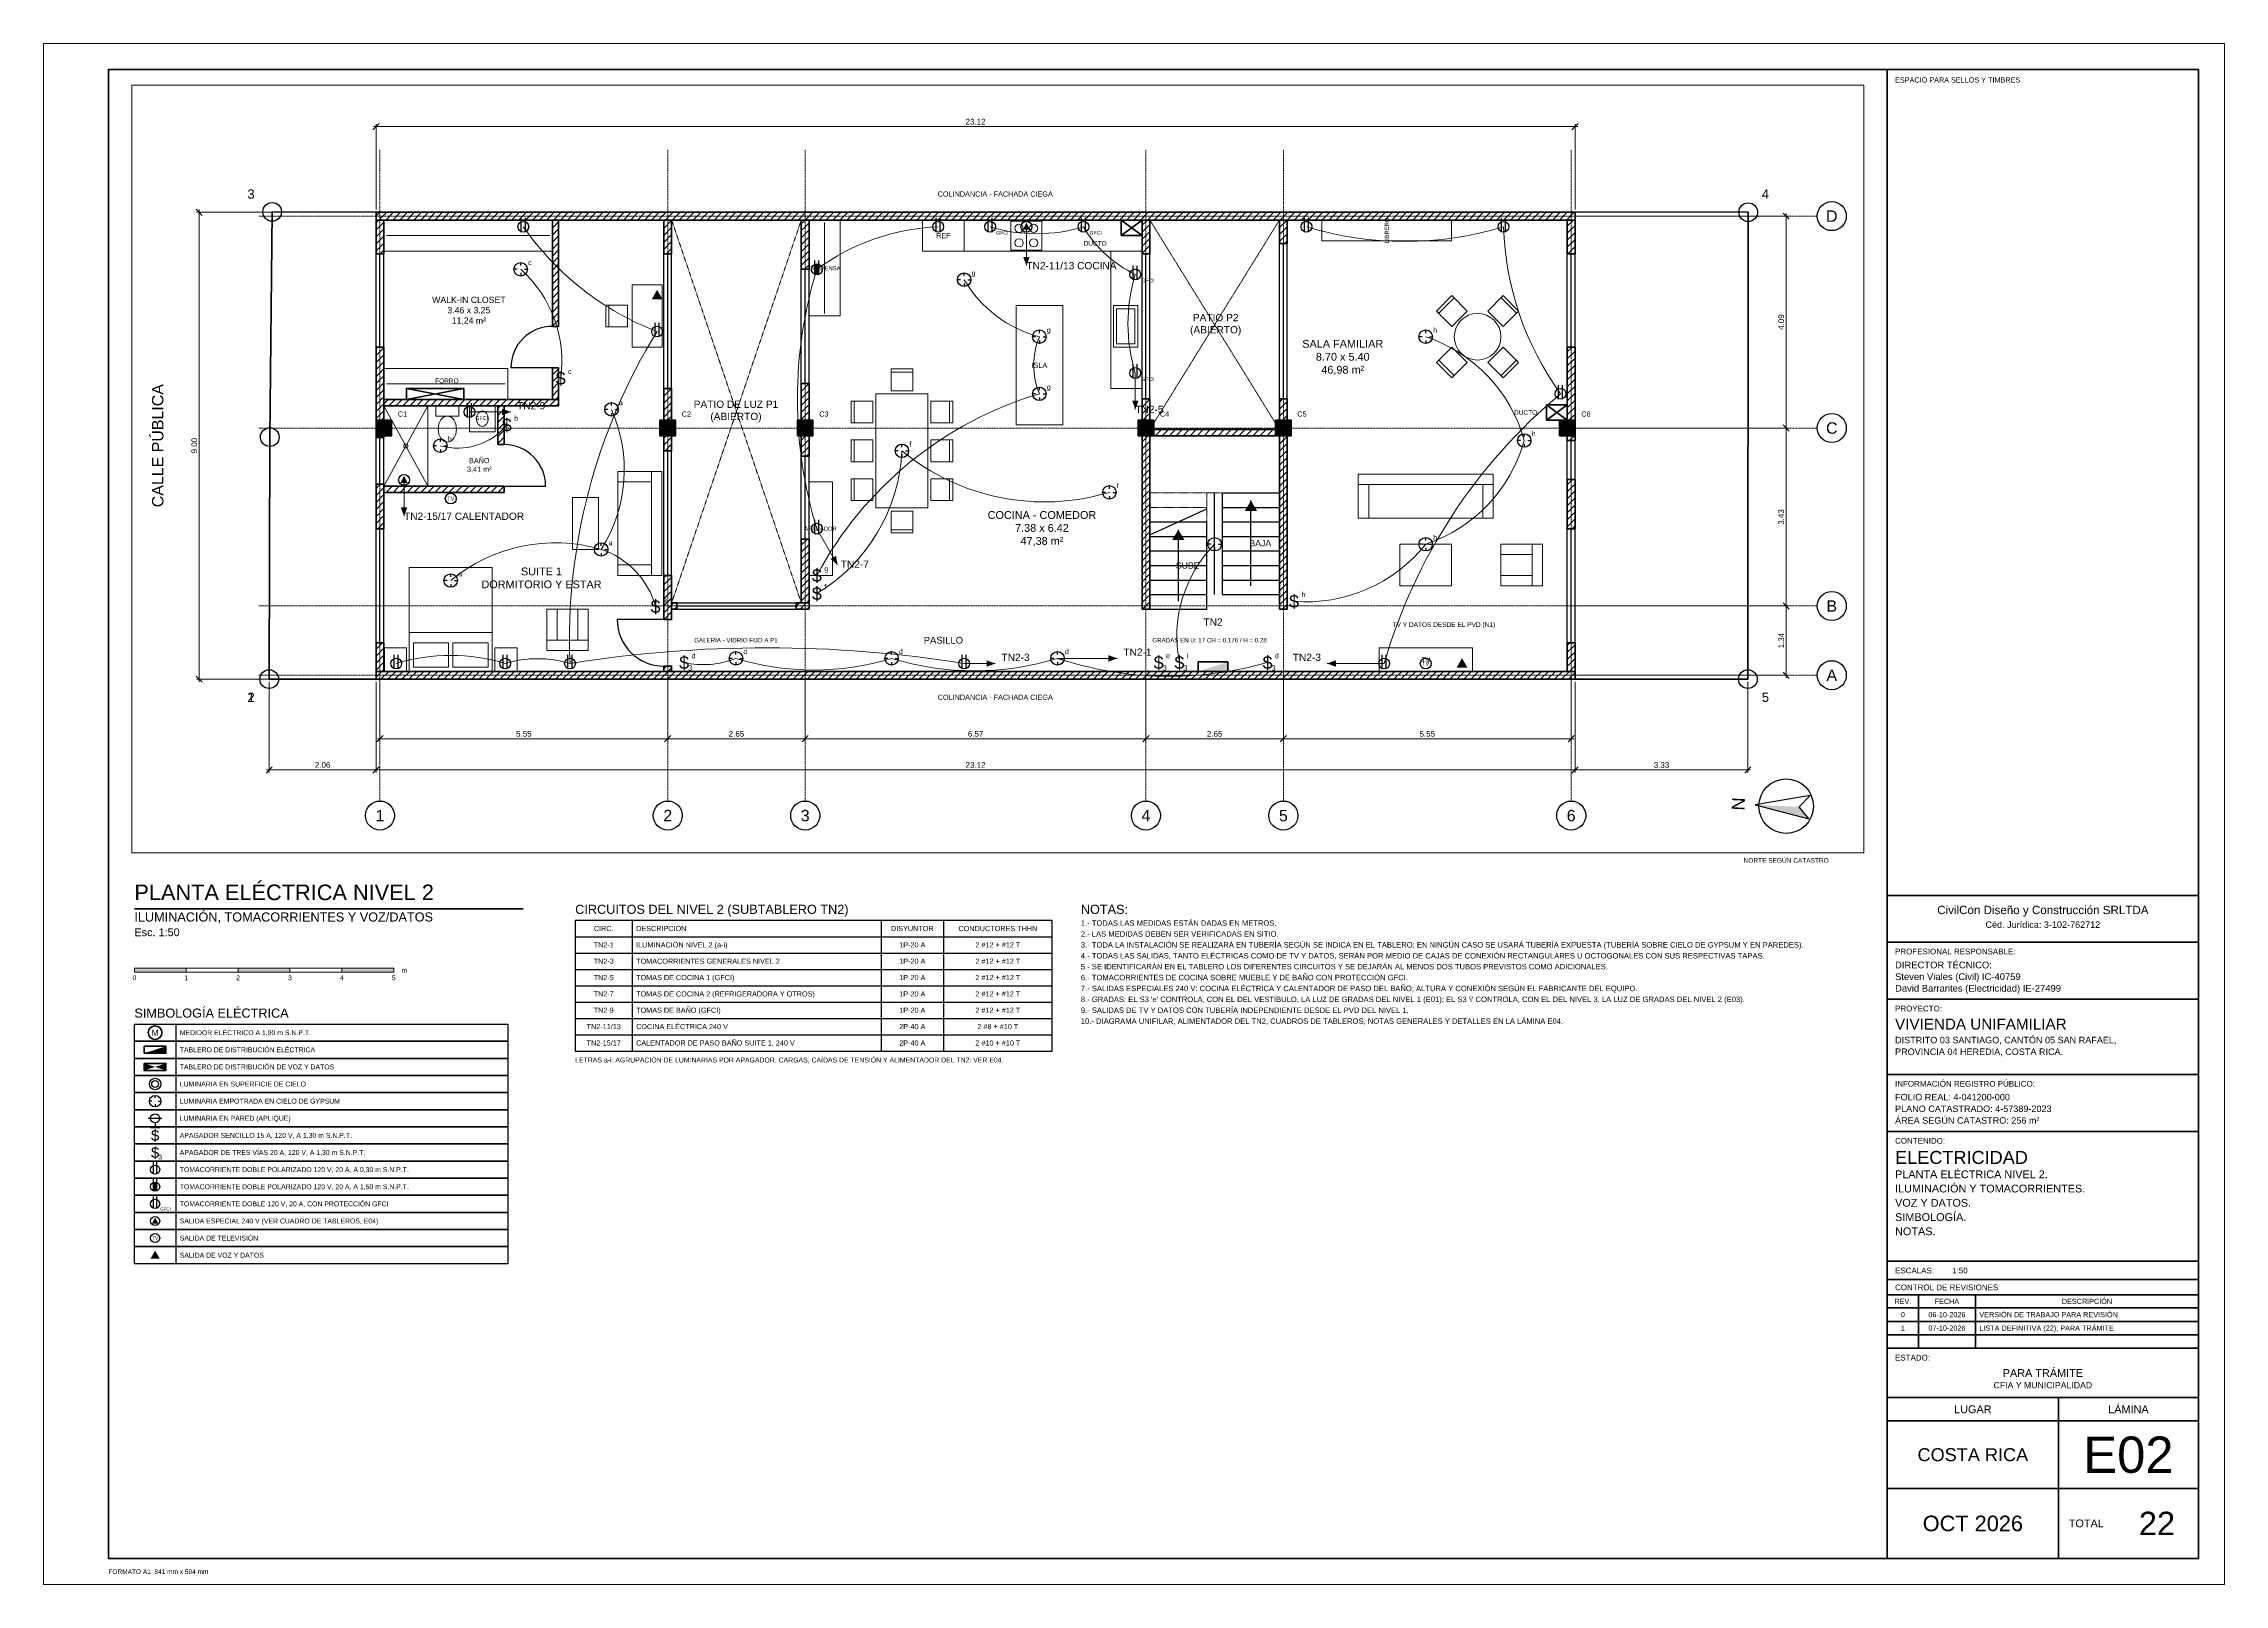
# Paper-space layout 'E02-NIVEL2' of a CAD drawing. Header units: metres, sheet in millimetres. Extents: x 0 to 841, y 0 to 594.
# The model-space entities are those that its viewports show. They can reach past a viewport. Long polylines and large blocks are cut down to what shows.
import ezdxf
from ezdxf.enums import TextEntityAlignment as Align

# ---------------------------------------------------------------- set-up
doc = ezdxf.new("R2010")
doc.units = ezdxf.units.M
doc.linetypes.add('CENTER', pattern=[5.08, 3.175, -0.635, 0.635, -0.635])
doc.linetypes.add('DASHED', pattern=[1.524, 1.27, -0.254])
for name, color, linetype, lineweight in [('A-CAJETIN', 7, 'Continuous', 35), ('A-CAJETIN-TXT', 7, 'Continuous', 25), ('A-COTA-50', 7, 'Continuous', 18), ('A-EJES', 8, 'CENTER', 13), ('A-EJES-TXT', 7, 'Continuous', 25), ('A-ESCALA-GRAF', 7, 'Continuous', 18), ('A-ESCALERA', 8, 'Continuous', 25), ('A-ESPACIOS', 7, 'Continuous', 25), ('A-MARCO', 7, 'Continuous', 70), ('A-MOBILIARIO', 8, 'Continuous', 18), ('A-MURO', 8, 'Continuous', 50), ('A-MURO-TRAMA', 8, 'Continuous', 9), ('A-NORTE', 7, 'Continuous', 25), ('A-NOTAS', 7, 'Continuous', 18), ('A-PROYECCION', 8, 'DASHED', 18), ('A-PUERTA', 8, 'Continuous', 25), ('A-TABLAS', 7, 'Continuous', 25), ('A-TEXTO', 7, 'Continuous', 18), ('A-TITULOS', 7, 'Continuous', 35), ('A-TXT-50', 8, 'Continuous', 18), ('A-VENTANA', 8, 'Continuous', 25), ('E-APAG', 7, 'Continuous', 25), ('E-CIRC', 7, 'Continuous', 13), ('E-COLUMNA', 8, 'Continuous', 35), ('E-LUM', 7, 'Continuous', 25), ('E-TABLERO', 7, 'Continuous', 35), ('E-TOMA', 7, 'Continuous', 25), ('E-TXT-EL', 7, 'Continuous', 18), ('E-VD', 7, 'Continuous', 25), ('T-LINDERO', 8, 'Continuous', 50), ('T-VERTICE', 8, 'Continuous', 25)]:
    doc.layers.add(name, color=color, linetype=linetype, lineweight=lineweight)
doc.layers.add('A-VIEWPORT', color=8, linetype='Continuous', lineweight=13, plot=False)
doc.styles.add('ARIAL', font='arial.ttf')
doc.dimstyles.new('COTA-50', dxfattribs={"dimtxt": 0.11, "dimasz": 0.06, "dimexe": 0.05, "dimexo": 0.05, "dimgap": 0.04, "dimtad": 1, "dimzin": 0, "dimdsep": 46, "dimtxsty": 'ARIAL', "dimtsz": 0.06, "dimcen": 2.5, "dimdle": 0.05, "dimclrd": 7, "dimclre": 7, "dimclrt": 7, "dimazin": 3, "dimtfac": 1, "dimtmove": 0, "dimatfit": 3, "dimlwd": 18, "dimlwe": 13})

# ---------------------------------------------------------------- blocks, each defined once
blk = doc.blocks.new('NORTE')
blk.add_hatch(color=0).paths.add_polyline_path([(0, 12), (0, -5), (-4.5, -9)])
blk.add_lwpolyline([(0, 12), (-4.5, -9), (0, -5), (4.5, -9)], close=True)
blk.add_circle((0, 0), 10.5)
at = {"style": 'ARIAL'}
blk.add_text('N', height=5, dxfattribs=at).set_placement((0, 14.5), align=Align.BOTTOM_CENTER)
blk = doc.blocks.new('CAJETIN_A1')
for p, q in [((0, 255.6), (120, 255.6)), ((0, 237.6), (120, 237.6)), ((0, 215.6), (120, 215.6)), ((0, 186.6), (120, 186.6)), ((0, 164.6), (120, 164.6)), ((0, 114.6), (120, 114.6)), ((0, 107.6), (120, 107.6)), ((0, 101.6), (120, 101.6)), ((12, 101.6), (12, 81)), ((34, 101.6), (34, 81)), ((0, 96.6), (120, 96.6)), ((0, 91.4), (120, 91.4)), ((0, 86.2), (120, 86.2)), ((0, 81), (120, 81)), ((0, 62), (120, 62)), ((66, 62), (66, 0)), ((0, 53), (120, 53)), ((0, 27), (120, 27))]:
    blk.add_line(p, q)
blk.add_lwpolyline([(0, 0), (120, 0), (120, 574), (0, 574)], close=True)
at = {"style": 'ARIAL'}
for s, height, p in [('ESPACIO PARA SELLOS Y TIMBRES', 2, (3, 571)), ('PROFESIONAL RESPONSABLE:', 2.2, (3, 235.1)), ('PROYECTO:', 2.2, (3, 213.1)), ('INFORMACIÓN REGISTRO PÚBLICO:', 2.2, (3, 184.1)), ('CONTENIDO:', 2.2, (3, 162.1)), ('ESCALAS:', 2.2, (3, 112.1)), ('CONTROL DE REVISIONES', 2.2, (3, 105.6)), ('ESTADO:', 2.2, (3, 78.5))]:
    blk.add_text(s, height=height, dxfattribs=at).set_placement(p, align=Align.TOP_LEFT)
for s, height, p in [('REV.', 2, (6, 99.1)), ('FECHA', 2, (23, 99.1)), ('DESCRIPCIÓN', 2, (77, 99.1)), ('LUGAR', 3, (33, 57.5)), ('LÁMINA', 3, (93, 57.5))]:
    blk.add_text(s, height=height, dxfattribs=at).set_placement(p, align=Align.MIDDLE_CENTER)
blk.add_text('TOTAL', height=3, dxfattribs=at).set_placement((70, 13.5), align=Align.MIDDLE_LEFT)
for tag, height, p in [('EMPRESA_CED', 2.5, (60, 245.6)), ('EMPRESA', 3.2, (60, 251.6)), ('ESTADO_1', 3, (60, 73)), ('ESTADO_2', 2.4, (60, 68))]:
    blk.add_attdef(tag, text='', height=height, dxfattribs=at).set_placement(p, align=Align.TOP_CENTER)
for tag, height, p in [('PROF_1', 2.6, (3, 230.1)), ('PROF_2', 2.6, (3, 225.6)), ('PROF_3', 2.6, (3, 221.1)), ('PROYECTO', 4.2, (3, 208.1)), ('UBIC_1', 2.5, (3, 201.1)), ('UBIC_2', 2.5, (3, 196.6)), ('UBIC_3', 2.5, (3, 192.1)), ('REG_1', 2.5, (3, 179.1)), ('REG_2', 2.5, (3, 174.6)), ('REG_3', 2.5, (3, 170.1)), ('CONT_TIT', 5, (3, 157.1)), ('CONT_1', 3, (3, 149.6)), ('CONT_2', 3, (3, 144.1)), ('CONT_3', 3, (3, 138.6)), ('CONT_4', 3, (3, 133.1)), ('CONT_5', 3, (3, 127.6)), ('CONT_6', 3, (3, 122.1)), ('ESCALAS', 2.2, (25, 112.1))]:
    blk.add_attdef(tag, text='', height=height, dxfattribs=at).set_placement(p, align=Align.TOP_LEFT)
for tag, height, p in [('REV0_N', 2, (6, 94)), ('REV0_F', 2, (23, 94)), ('REV1_N', 2, (6, 88.8)), ('REV2_N', 2, (6, 83.6)), ('REV1_F', 2, (23, 88.8)), ('REV2_F', 2, (23, 83.6)), ('LUGAR', 5, (33, 40)), ('LAMINA', 14, (93, 40)), ('TOTAL', 9, (104, 13.5)), ('FECHA', 6, (33, 13.5))]:
    blk.add_attdef(tag, text='', height=height, dxfattribs=at).set_placement(p, align=Align.MIDDLE_CENTER)
for tag, p in [('REV0_D', (35.5, 94)), ('REV1_D', (35.5, 88.8)), ('REV2_D', (35.5, 83.6))]:
    blk.add_attdef(tag, text='', height=2, dxfattribs=at).set_placement(p, align=Align.MIDDLE_LEFT)
blk = doc.blocks.new('_OBLIQUE')
at = {"color": 0, "linetype": 'BYBLOCK'}
blk.add_line((-0.5, -0.5), (0.5, 0.5), dxfattribs=at)
blk = doc.blocks.new('*D9')
at = {"color": 7, "lineweight": 13}
for p, q in [((25.23, 1.41), (29.3, 1.41)), ((25.23, 0.075), (29.3, 0.075))]:
    blk.add_line(p, q, dxfattribs=at)
at = {"color": 7, "lineweight": 18}
blk.add_line((29.25, 0.025), (29.25, 1.46), dxfattribs=at)
at = {"layer": 'Defpoints'}
for p in [(25.18, 1.41), (25.18, 0.075), (29.25, 0.075)]:
    blk.add_point(p, dxfattribs=at)
at = {"layer": 'A-COTA-50', "color": 7, "xscale": 0.12, "yscale": 0.12, "rotation": 90}
for p in [(29.25, 1.41), (29.25, 0.075)]:
    blk.add_blockref('_OBLIQUE', p, dxfattribs=at)
at = {"layer": 'A-COTA-50', "color": 7, "insert": (29.155, 0.7425), "char_height": 0.11, "attachment_point": 5, "rotation": 90, "style": 'ARIAL'}
blk.add_mtext('1.34', dxfattribs=at)

msp = doc.modelspace()

# ---------------------------------------------------------------- hatches: boundary and pattern name
at = {"layer": 'A-MURO-TRAMA'}
h = msp.add_hatch(dxfattribs=at)
h.set_pattern_fill('ANSI31', scale=0.03)
h.paths.add_polyline_path([(2.06, 8.85), (2.06, 9), (25.18, 9), (25.18, 8.85)])
h = msp.add_hatch(dxfattribs=at)
h.set_pattern_fill('ANSI31', scale=0.03)
h.paths.add_polyline_path([(2.06, 8.2), (2.06, 8.85), (2.21, 8.85), (2.21, 8.2)])
h = msp.add_hatch(dxfattribs=at)
h.set_pattern_fill('ANSI31', scale=0.03)
h.paths.add_polyline_path([(5.46, 6.8), (5.46, 8.85), (5.58, 8.85), (5.58, 6.8)])
h = msp.add_hatch(dxfattribs=at)
h.set_pattern_fill('ANSI31', scale=0.03)
h.paths.add_polyline_path([(7.61, 8.2), (7.61, 8.85), (7.76, 8.85), (7.76, 8.2)])
h = msp.add_hatch(dxfattribs=at)
h.set_pattern_fill('ANSI31', scale=0.03)
h.paths.add_polyline_path([(10.26, 7.9), (10.26, 8.85), (10.41, 8.85), (10.41, 7.9)])
h = msp.add_hatch(dxfattribs=at)
h.set_pattern_fill('ANSI31', scale=0.03)
h.paths.add_polyline_path([(16.83, 8.2), (16.83, 8.85), (16.98, 8.85), (16.98, 8.2)])
h = msp.add_hatch(dxfattribs=at)
h.set_pattern_fill('ANSI31', scale=0.03)
h.paths.add_polyline_path([(19.48, 8.4), (19.48, 8.85), (19.63, 8.85), (19.63, 8.4)])
h = msp.add_hatch(dxfattribs=at)
h.set_pattern_fill('ANSI31', scale=0.03)
h.paths.add_polyline_path([(25.03, 8.2), (25.03, 8.85), (25.18, 8.85), (25.18, 8.2)])
h = msp.add_hatch(dxfattribs=at)
h.set_pattern_fill('ANSI31', scale=0.03)
h.paths.add_polyline_path([(2.06, 4.66), (2.06, 6.4), (2.21, 6.4), (2.21, 4.66)])
h = msp.add_hatch(dxfattribs=at)
h.set_pattern_fill('ANSI31', scale=0.03)
h.paths.add_polyline_path([(25.03, 4.6), (25.03, 6.4), (25.18, 6.4), (25.18, 4.6)])
h = msp.add_hatch(dxfattribs=at)
h.set_pattern_fill('ANSI31', scale=0.03)
h.paths.add_polyline_path([(5.46, 5.39), (5.46, 6), (5.58, 6), (5.58, 5.39)])
h = msp.add_hatch(dxfattribs=at)
h.set_pattern_fill('ANSI31', scale=0.03)
h.paths.add_polyline_path([(7.61, 4.4), (7.61, 5.6), (7.76, 5.6), (7.76, 4.4)])
h = msp.add_hatch(dxfattribs=at)
h.set_pattern_fill('ANSI31', scale=0.03)
h.paths.add_polyline_path([(10.26, 4.3), (10.26, 5.7), (10.41, 5.7), (10.41, 4.3)])
h = msp.add_hatch(dxfattribs=at)
h.set_pattern_fill('ANSI31', scale=0.03)
h.paths.add_polyline_path([(2.21, 5.27), (2.21, 5.39), (5.58, 5.39), (5.58, 5.27)])
h = msp.add_hatch(dxfattribs=at)
h.set_pattern_fill('ANSI31', scale=0.03)
h.paths.add_polyline_path([(4.41, 4.52), (4.41, 5.27), (4.53, 5.27), (4.53, 4.52)])
h = msp.add_hatch(dxfattribs=at)
h.set_pattern_fill('ANSI31', scale=0.03)
h.paths.add_polyline_path([(16.83, 1.35), (16.83, 5.4), (16.98, 5.4), (16.98, 1.35)])
h = msp.add_hatch(dxfattribs=at)
h.set_pattern_fill('ANSI31', scale=0.03)
h.paths.add_polyline_path([(19.48, 1.35), (19.48, 5.4), (19.63, 5.4), (19.63, 1.35)])
h = msp.add_hatch(dxfattribs=at)
h.set_pattern_fill('ANSI31', scale=0.03)
h.paths.add_polyline_path([(16.98, 4.69), (16.98, 4.81), (19.48, 4.81), (19.48, 4.69)])
h = msp.add_hatch(dxfattribs=at)
h.set_pattern_fill('ANSI31', scale=0.03)
h.paths.add_polyline_path([(25.03, 2.9), (25.03, 3.85), (25.18, 3.85), (25.18, 2.9)])
h = msp.add_hatch(dxfattribs=at)
h.set_pattern_fill('ANSI31', scale=0.03)
h.paths.add_polyline_path([(2.06, 2.9), (2.06, 3.76), (2.21, 3.76), (2.21, 2.9)])
h = msp.add_hatch(dxfattribs=at)
h.set_pattern_fill('ANSI31', scale=0.03)
h.paths.add_polyline_path([(2.21, 3.6), (2.21, 3.72), (4.53, 3.72), (4.53, 3.6)])
h = msp.add_hatch(dxfattribs=at)
h.set_pattern_fill('ANSI31', scale=0.03)
h.paths.add_polyline_path([(10.26, 1.47), (10.26, 2.7), (10.41, 2.7), (10.41, 1.47)])
h = msp.add_hatch(dxfattribs=at)
h.set_pattern_fill('ANSI31', scale=0.03)
h.paths.add_polyline_path([(7.61, 1.15), (7.61, 2), (7.76, 2), (7.76, 1.15)])
h = msp.add_hatch(dxfattribs=at)
h.set_pattern_fill('ANSI31', scale=0.03)
h.paths.add_polyline_path([(7.76, 1.35), (7.76, 1.47), (7.86, 1.47), (7.86, 1.35)])
h = msp.add_hatch(dxfattribs=at)
h.set_pattern_fill('ANSI31', scale=0.03)
h.paths.add_polyline_path([(10.16, 1.35), (10.16, 1.47), (10.41, 1.47), (10.41, 1.35)])
h = msp.add_hatch(dxfattribs=at)
h.set_pattern_fill('ANSI31', scale=0.03)
h.paths.add_polyline_path([(2.06, 0.15), (2.06, 0.7), (2.21, 0.7), (2.21, 0.15)])
h = msp.add_hatch(dxfattribs=at)
h.set_pattern_fill('ANSI31', scale=0.03)
h.paths.add_polyline_path([(25.03, 0.15), (25.03, 0.7), (25.18, 0.7), (25.18, 0.15)])
h = msp.add_hatch(dxfattribs=at)
h.set_pattern_fill('ANSI31', scale=0.03)
h.paths.add_polyline_path([(2.06, 0), (2.06, 0.15), (25.18, 0.15), (25.18, 0)])
h = msp.add_hatch(dxfattribs=at)
h.set_pattern_fill('ANSI31', scale=0.03)
h.paths.add_polyline_path([(7.61, 0.15), (7.61, 0.25), (7.76, 0.25), (7.76, 0.15)])
at = {"layer": 'E-CIRC'}
for points in [[(14.6, 7.97), (14.662, 8.139), (14.538, 8.139)], [(4.66, 5.15), (4.491, 5.212), (4.491, 5.088)], [(16.7, 5.2), (16.762, 5.369), (16.638, 5.369)], [(2.6, 3.14), (2.662, 3.309), (2.538, 3.309)], [(10.96, 2.2), (10.93, 2.377), (10.823, 2.316)], [(16.35, 0.4), (16.181, 0.462), (16.181, 0.338)], [(14, 0.3), (13.831, 0.362), (13.831, 0.238)], [(20.4, 0.3), (20.569, 0.238), (20.569, 0.362)]]:
    msp.add_hatch(color=7, dxfattribs=at).paths.add_polyline_path(points)
at = {"layer": 'E-COLUMNA'}
for points in [[(2.06, 4.69), (2.06, 4.99), (2.36, 4.99), (2.36, 4.69)], [(7.535, 4.69), (7.535, 4.99), (7.835, 4.99), (7.835, 4.69)], [(10.185, 4.69), (10.185, 4.99), (10.485, 4.99), (10.485, 4.69)], [(16.755, 4.69), (16.755, 4.99), (17.055, 4.99), (17.055, 4.69)], [(19.405, 4.69), (19.405, 4.99), (19.705, 4.99), (19.705, 4.69)], [(24.88, 4.69), (24.88, 4.99), (25.18, 4.99), (25.18, 4.69)]]:
    msp.add_hatch(color=7, dxfattribs=at).paths.add_polyline_path(points)
at = {"layer": 'E-TABLERO'}
msp.add_hatch(color=7, dxfattribs=at).paths.add_polyline_path([(17.914, 0.149), (18.486, 0.149), (18.486, 0.331)])
at = {"layer": 'E-TOMA'}
for points in [[(14.528, 8.662), (14.671, 8.662), (14.6, 8.798)], [(10.521, 7.803), (10.599, 7.803), (10.599, 7.998), (10.521, 7.998)], [(2.529, 3.781), (2.671, 3.781), (2.6, 3.918)]]:
    msp.add_hatch(color=7, dxfattribs=at).paths.add_polyline_path(points)
at = {"layer": 'E-VD'}
for points in [[(7.376, 7.322), (7.584, 7.322), (7.48, 7.504)], [(22.896, 0.222), (23.104, 0.222), (23, 0.404)]]:
    msp.add_hatch(color=7, dxfattribs=at).paths.add_polyline_path(points)

# ---------------------------------------------------------------- linework, layer by layer
at = {"layer": 'A-EJES', "ltscale": 0.05}
for p, q in [((2.135, -2.35), (2.135, 10.2)), ((7.685, -2.35), (7.685, 10.2)), ((10.335, -2.35), (10.335, 10.2)), ((16.905, -2.35), (16.905, 10.2)), ((19.555, -2.35), (19.555, 10.2)), ((25.105, -2.35), (25.105, 10.2)), ((-0.2, 8.925), (29.85, 8.925)), ((-0.2, 4.84), (29.85, 4.84)), ((-0.2, 1.41), (29.85, 1.41)), ((-0.2, 0.075), (29.85, 0.075))]:
    msp.add_line(p, q, dxfattribs=at)
at = {"layer": 'A-EJES-TXT'}
for centre in [(30.13, 8.925), (30.13, 4.84), (30.13, 1.41), (30.13, 0.075), (2.135, -2.63), (7.685, -2.63), (10.335, -2.63), (16.905, -2.63), (19.555, -2.63), (25.105, -2.63)]:
    msp.add_circle(centre, 0.28, dxfattribs=at)
at = {"layer": 'A-ESCALERA'}
for p, q in [((18.23, 1.63), (18.23, 3.59)), ((18.38, 3.59), (19.48, 3.59)), ((18.38, 1.63), (18.38, 3.59)), ((18.93, 1.8), (18.93, 3.44)), ((16.98, 2.78), (18.08, 3.28)), ((16.98, 3.03), (18.08, 3.03)), ((18.08, 1.35), (18.08, 3.03)), ((18.38, 3.31), (19.48, 3.31)), ((18.38, 3.03), (19.48, 3.03)), ((16.98, 2.75), (18.08, 2.75)), ((17.53, 1.5), (17.53, 2.88)), ((18.38, 2.75), (19.48, 2.75)), ((16.98, 2.47), (18.08, 2.47)), ((16.98, 2.19), (18.08, 2.19)), ((18.38, 2.47), (19.48, 2.47)), ((18.38, 2.19), (19.48, 2.19)), ((16.98, 1.91), (18.08, 1.91)), ((18.38, 1.91), (19.48, 1.91)), ((16.98, 1.63), (18.08, 1.63)), ((16.98, 1.35), (18.08, 1.35)), ((18.38, 1.63), (19.48, 1.63))]:
    msp.add_line(p, q, dxfattribs=at)
for points in [[(18.93, 3.44), (18.81, 3.24), (19.05, 3.24)], [(17.53, 2.88), (17.41, 2.68), (17.65, 2.68)]]:
    msp.add_solid(points, dxfattribs=at)
at = {"layer": 'A-MOBILIARIO'}
for p, q in [((2.26, 8.55), (5.41, 8.55)), ((10.71, 7.05), (10.71, 8.8)), ((2.26, 5.69), (4.55, 5.69)), ((2.21, 3.72), (3.06, 5.27)), ((2.21, 5.27), (3.06, 3.72)), ((2.7, 0.9), (4.3, 0.9))]:
    msp.add_line(p, q, dxfattribs=at)
for points in [[(2.21, 8.25), (2.21, 8.85), (5.46, 8.85), (5.46, 8.25)], [(10.41, 7), (10.41, 8.85), (11.01, 8.85), (11.01, 7)], [(12.6, 8.25), (12.6, 8.85), (13.4, 8.85), (13.4, 8.25)], [(13.4, 8.25), (13.4, 8.85), (16.83, 8.85), (16.83, 8.25)], [(20.3, 8.45), (20.3, 8.85), (22.8, 8.85), (22.8, 8.45)], [(14.3, 8.27), (14.3, 8.83), (14.9, 8.83), (14.9, 8.27)], [(16.23, 5.6), (16.23, 8.25), (16.83, 8.25), (16.83, 5.6)], [(7, 6.4), (7, 7.6), (7.58, 7.6), (7.58, 6.4)], [(6.49, 7.21), (6.49, 6.79), (6.91, 6.79), (6.91, 7.21)], [(6.49, 7.21), (6.49, 6.79), (6.55, 6.79), (6.55, 7.21)], [(14.4, 4.9), (14.4, 7.2), (15.3, 7.2), (15.3, 4.9)], [(16.28, 6.4), (16.28, 7.2), (16.75, 7.2), (16.75, 6.4)], [(22.805, 7.392), (22.508, 7.095), (22.805, 6.798), (23.102, 7.095)], [(22.805, 7.392), (22.508, 7.095), (22.55, 7.053), (22.847, 7.35)], [(24.092, 7.095), (23.795, 7.392), (23.498, 7.095), (23.795, 6.798)], [(24.092, 7.095), (23.795, 7.392), (23.753, 7.35), (24.05, 7.053)], [(16.34, 6.46), (16.34, 7.14), (16.69, 7.14), (16.69, 6.46)], [(22.508, 6.105), (22.805, 5.808), (23.102, 6.105), (22.805, 6.402)], [(23.795, 5.808), (24.092, 6.105), (23.795, 6.402), (23.498, 6.105)], [(2.21, 5.39), (2.21, 5.99), (4.6, 5.99), (4.6, 5.39)], [(12.41, 5.98), (11.99, 5.98), (11.99, 5.56), (12.41, 5.56)], [(12.41, 5.98), (11.99, 5.98), (11.99, 5.92), (12.41, 5.92)], [(22.508, 6.105), (22.805, 5.808), (22.847, 5.85), (22.55, 6.147)], [(23.795, 5.808), (24.092, 6.105), (24.05, 6.147), (23.753, 5.85)], [(11.7, 3.3), (11.7, 5.5), (12.7, 5.5), (12.7, 3.3)], [(2.21, 3.72), (2.21, 5.27), (3.06, 5.27), (3.06, 3.72)], [(3.655, 5.27), (3.215, 5.27), (3.215, 5.07), (3.655, 5.07)], [(3.86, 4.77), (3.86, 5.27), (4.36, 5.27), (4.36, 4.77)], [(11.22, 5.36), (11.22, 4.94), (11.64, 4.94), (11.64, 5.36)], [(11.22, 5.36), (11.22, 4.94), (11.28, 4.94), (11.28, 5.36)], [(13.18, 4.94), (13.18, 5.36), (12.76, 5.36), (12.76, 4.94)], [(13.18, 4.94), (13.18, 5.36), (13.12, 5.36), (13.12, 4.94)], [(11.22, 4.61), (11.22, 4.19), (11.64, 4.19), (11.64, 4.61)], [(11.22, 4.61), (11.22, 4.19), (11.28, 4.19), (11.28, 4.61)], [(13.18, 4.19), (13.18, 4.61), (12.76, 4.61), (12.76, 4.19)], [(13.18, 4.19), (13.18, 4.61), (13.12, 4.61), (13.12, 4.19)], [(6.72, 2), (6.72, 4), (7.57, 4), (7.57, 2)], [(6.72, 3.8), (6.72, 4), (7.37, 4), (7.37, 3.8)], [(7.37, 2), (7.37, 4), (7.57, 4), (7.57, 2)], [(10.41, 2), (10.41, 3.8), (10.86, 3.8), (10.86, 2)], [(11.22, 3.86), (11.22, 3.44), (11.64, 3.44), (11.64, 3.86)], [(11.22, 3.86), (11.22, 3.44), (11.28, 3.44), (11.28, 3.86)], [(13.18, 3.44), (13.18, 3.86), (12.76, 3.86), (12.76, 3.44)], [(13.18, 3.44), (13.18, 3.86), (13.12, 3.86), (13.12, 3.44)], [(21, 3.1), (21, 3.95), (23.6, 3.95), (23.6, 3.1)], [(21, 3.75), (21, 3.95), (23.6, 3.95), (23.6, 3.75)], [(5.85, 2.5), (5.85, 3.5), (6.35, 3.5), (6.35, 2.5)], [(21, 3.1), (21, 3.75), (21.2, 3.75), (21.2, 3.1)], [(23.4, 3.1), (23.4, 3.75), (23.6, 3.75), (23.6, 3.1)], [(11.99, 2.82), (12.41, 2.82), (12.41, 3.24), (11.99, 3.24)], [(11.99, 2.82), (12.41, 2.82), (12.41, 2.88), (11.99, 2.88)], [(21.8, 1.8), (21.8, 2.6), (22.8, 2.6), (22.8, 1.8)], [(23.75, 1.8), (23.75, 2.6), (24.55, 2.6), (24.55, 1.8)], [(23.75, 2.4), (23.75, 2.6), (24.35, 2.6), (24.35, 2.4)], [(24.35, 1.8), (24.35, 2.6), (24.55, 2.6), (24.55, 1.8)], [(2.7, 0.15), (2.7, 2.15), (4.3, 2.15), (4.3, 0.15)], [(6.72, 2), (6.72, 2.2), (7.37, 2.2), (7.37, 2)], [(23.75, 1.8), (23.75, 2), (24.35, 2), (24.35, 1.8)], [(5.35, 0.55), (5.35, 1.35), (6.15, 1.35), (6.15, 0.55)], [(5.35, 0.75), (5.35, 1.35), (5.55, 1.35), (5.55, 0.75)], [(5.95, 0.75), (5.95, 1.35), (6.15, 1.35), (6.15, 0.75)], [(2.22, 0.15), (2.22, 0.6), (2.65, 0.6), (2.65, 0.15)], [(2.78, 0.23), (2.78, 0.7), (3.46, 0.7), (3.46, 0.23)], [(3.54, 0.23), (3.54, 0.7), (4.22, 0.7), (4.22, 0.23)], [(4.35, 0.15), (4.35, 0.6), (4.78, 0.6), (4.78, 0.15)], [(5.35, 0.55), (5.35, 0.75), (6.15, 0.75), (6.15, 0.55)], [(21.4, 0.15), (21.4, 0.6), (23.2, 0.6), (23.2, 0.15)]]:
    msp.add_lwpolyline(points, close=True, dxfattribs=at)
for centre, radius in [((14.46, 8.69), 0.08), ((14.46, 8.41), 0.08), ((14.74, 8.69), 0.08), ((14.74, 8.41), 0.08), ((23.3, 6.6), 0.45), ((2.635, 4.495), 0.04)]:
    msp.add_circle(centre, radius, dxfattribs=at)
for centre, major_axis, ratio in [((3.435, 4.82), (0, -0.25), 0.7), ((4.11, 5.02), (0, 0.15), 0.75)]:
    msp.add_ellipse(centre, major_axis=major_axis, ratio=ratio, dxfattribs=at)
at = {"layer": 'A-MURO'}
for p, q in [((16.43, 8.55), (16.83, 8.85)), ((16.83, 8.55), (16.43, 8.85)), ((2.65, 5.39), (3.75, 5.6)), ((3.75, 5.39), (2.65, 5.6)), ((24.63, 4.99), (25.03, 5.29)), ((25.03, 4.99), (24.63, 5.29))]:
    msp.add_line(p, q, dxfattribs=at)
for points in [[(2.06, 8.85), (2.06, 9), (25.18, 9), (25.18, 8.85)], [(2.06, 8.2), (2.06, 8.85), (2.21, 8.85), (2.21, 8.2)], [(5.46, 6.8), (5.46, 8.85), (5.58, 8.85), (5.58, 6.8)], [(7.61, 8.2), (7.61, 8.85), (7.76, 8.85), (7.76, 8.2)], [(10.26, 7.9), (10.26, 8.85), (10.41, 8.85), (10.41, 7.9)], [(16.43, 8.55), (16.43, 8.85), (16.83, 8.85), (16.83, 8.55)], [(16.83, 8.2), (16.83, 8.85), (16.98, 8.85), (16.98, 8.2)], [(19.48, 8.4), (19.48, 8.85), (19.63, 8.85), (19.63, 8.4)], [(25.03, 8.2), (25.03, 8.85), (25.18, 8.85), (25.18, 8.2)], [(2.06, 4.66), (2.06, 6.4), (2.21, 6.4), (2.21, 4.66)], [(25.03, 4.6), (25.03, 6.4), (25.18, 6.4), (25.18, 4.6)], [(5.46, 5.39), (5.46, 6), (5.58, 6), (5.58, 5.39)], [(2.65, 5.39), (2.65, 5.6), (3.75, 5.6), (3.75, 5.39)], [(7.61, 4.4), (7.61, 5.6), (7.76, 5.6), (7.76, 4.4)], [(10.26, 4.3), (10.26, 5.7), (10.41, 5.7), (10.41, 4.3)], [(2.21, 5.27), (2.21, 5.39), (5.58, 5.39), (5.58, 5.27)], [(4.41, 4.52), (4.41, 5.27), (4.53, 5.27), (4.53, 4.52)], [(16.83, 1.35), (16.83, 5.4), (16.98, 5.4), (16.98, 1.35)], [(19.48, 1.35), (19.48, 5.4), (19.63, 5.4), (19.63, 1.35)], [(24.63, 4.99), (24.63, 5.29), (25.03, 5.29), (25.03, 4.99)], [(16.98, 4.69), (16.98, 4.81), (19.48, 4.81), (19.48, 4.69)], [(25.03, 2.9), (25.03, 3.85), (25.18, 3.85), (25.18, 2.9)], [(2.06, 2.9), (2.06, 3.76), (2.21, 3.76), (2.21, 2.9)], [(2.21, 3.6), (2.21, 3.72), (4.53, 3.72), (4.53, 3.6)], [(10.26, 1.47), (10.26, 2.7), (10.41, 2.7), (10.41, 1.47)], [(7.61, 1.15), (7.61, 2), (7.76, 2), (7.76, 1.15)], [(7.76, 1.35), (7.76, 1.47), (7.86, 1.47), (7.86, 1.35)], [(10.16, 1.35), (10.16, 1.47), (10.41, 1.47), (10.41, 1.35)], [(2.06, 0.15), (2.06, 0.7), (2.21, 0.7), (2.21, 0.15)], [(25.03, 0.15), (25.03, 0.7), (25.18, 0.7), (25.18, 0.15)], [(2.06, 0), (2.06, 0.15), (25.18, 0.15), (25.18, 0)], [(7.61, 0.15), (7.61, 0.25), (7.76, 0.25), (7.76, 0.15)]]:
    msp.add_lwpolyline(points, close=True, dxfattribs=at)
at = {"layer": 'A-PROYECCION', "ltscale": 0.1}
for p, q in [((7.76, 1.47), (10.26, 8.85)), ((7.76, 8.85), (10.26, 1.47)), ((16.98, 4.81), (19.48, 8.85)), ((16.98, 8.85), (19.48, 4.81)), ((16.98, 3.59), (18.08, 3.59)), ((16.98, 3.59), (19.48, 3.59)), ((18.08, 3.03), (18.08, 3.59)), ((16.98, 3.31), (18.08, 3.31))]:
    msp.add_line(p, q, dxfattribs=at)
at = {"layer": 'A-PUERTA'}
for p, q in [((5.46, 6), (4.66, 6)), ((4.53, 3.72), (5.33, 3.72)), ((7.61, 1.15), (6.71, 1.15))]:
    msp.add_line(p, q, dxfattribs=at)
for centre, radius, start, end in [((5.46, 6), 0.8, 90, 180), ((4.53, 3.72), 0.8, 0, 90), ((7.61, 1.15), 0.9, 180, -90)]:
    msp.add_arc(centre, radius, start, end, dxfattribs=at)
at = {"layer": 'A-VENTANA'}
for p, q in [((2.06, 6.4), (2.06, 8.2)), ((2.06, 8.2), (2.21, 8.2)), ((2.135, 6.4), (2.135, 8.2)), ((2.21, 6.4), (2.21, 8.2)), ((7.61, 5.6), (7.61, 8.2)), ((7.61, 8.2), (7.76, 8.2)), ((7.685, 5.6), (7.685, 8.2)), ((7.76, 5.6), (7.76, 8.2)), ((16.83, 5.4), (16.83, 8.2)), ((16.83, 8.2), (16.98, 8.2)), ((16.905, 5.4), (16.905, 8.2)), ((16.98, 5.4), (16.98, 8.2)), ((19.48, 5.4), (19.48, 8.4)), ((19.48, 8.4), (19.63, 8.4)), ((19.555, 5.4), (19.555, 8.4)), ((19.63, 5.4), (19.63, 8.4)), ((25.03, 6.4), (25.03, 8.2)), ((25.03, 8.2), (25.18, 8.2)), ((25.105, 6.4), (25.105, 8.2)), ((25.18, 6.4), (25.18, 8.2)), ((10.26, 5.7), (10.26, 7.9)), ((10.26, 7.9), (10.41, 7.9)), ((10.335, 5.7), (10.335, 7.9)), ((10.41, 5.7), (10.41, 7.9)), ((2.06, 6.4), (2.21, 6.4)), ((25.03, 6.4), (25.18, 6.4)), ((7.61, 5.6), (7.76, 5.6)), ((10.26, 5.7), (10.41, 5.7)), ((16.83, 5.4), (16.98, 5.4)), ((19.48, 5.4), (19.63, 5.4)), ((2.06, 3.76), (2.06, 4.66)), ((2.06, 4.66), (2.21, 4.66)), ((2.135, 3.76), (2.135, 4.66)), ((2.21, 3.76), (2.21, 4.66)), ((7.61, 2), (7.61, 4.4)), ((7.61, 4.4), (7.76, 4.4)), ((7.685, 2), (7.685, 4.4)), ((7.76, 2), (7.76, 4.4)), ((10.26, 2.7), (10.26, 4.3)), ((10.26, 4.3), (10.41, 4.3)), ((10.335, 2.7), (10.335, 4.3)), ((10.41, 2.7), (10.41, 4.3)), ((25.03, 3.85), (25.03, 4.6)), ((25.03, 4.6), (25.18, 4.6)), ((25.105, 3.85), (25.105, 4.6)), ((25.18, 3.85), (25.18, 4.6)), ((25.03, 3.85), (25.18, 3.85)), ((2.06, 3.76), (2.21, 3.76)), ((2.06, 0.7), (2.06, 2.9)), ((2.06, 2.9), (2.21, 2.9)), ((2.135, 0.7), (2.135, 2.9)), ((2.21, 0.7), (2.21, 2.9)), ((10.26, 2.7), (10.41, 2.7)), ((25.03, 0.7), (25.03, 2.9)), ((25.03, 2.9), (25.18, 2.9)), ((25.105, 0.7), (25.105, 2.9)), ((25.18, 0.7), (25.18, 2.9)), ((7.61, 2), (7.76, 2)), ((7.86, 1.47), (10.16, 1.47)), ((7.86, 1.35), (7.86, 1.47)), ((7.86, 1.41), (10.16, 1.41)), ((7.86, 1.35), (10.16, 1.35)), ((10.16, 1.35), (10.16, 1.47)), ((2.06, 0.7), (2.21, 0.7)), ((25.03, 0.7), (25.18, 0.7))]:
    msp.add_line(p, q, dxfattribs=at)
at = {"layer": 'E-CIRC'}
for p, q in [((14.6, 8.72), (14.6, 7.97)), ((16.7, 5.9), (16.7, 5.2)), ((3.86, 5.15), (4.66, 5.15)), ((2.6, 3.84), (2.6, 3.14)), ((10.56, 2.9), (10.96, 2.2)), ((13.4, 0.3), (14, 0.3)), ((15.2, 0.4), (16.35, 0.4)), ((21.5, 0.3), (20.4, 0.3))]:
    msp.add_line(p, q, dxfattribs=at)
for points in [[(4.9, 8.72, 0.15), (7.48, 6.7, 0.15), (5.8, 0.3, 0.15), (4.55, 0.3, 0.15), (2.45, 0.3)], [(12.9, 8.72, 0.15), (10.56, 7.9, 0.15), (10.56, 2.9)], [(13.9, 8.72, 0.15), (15.7, 8.72, 0.15), (16.7, 7.8, 0.15), (16.7, 5.9)], [(20, 8.72, 0.15), (23.8, 8.72, 0.15), (24.9, 5.5, 0.15), (21.5, 0.3)], [(5.62, 5.8, 0.25), (4.85, 7.9)], [(10.56, 2, -0.2), (14.85, 5.5, -0.2), (14.85, 6.6, -0.2), (13.4, 7.7)], [(19.76, 1.5, 0.25), (22.3, 2.6, 0.25), (24.2, 4.6, 0.25), (22.3, 6.6)], [(6.4, 2.5, 0.25), (6.6, 5.2)], [(4.58, 4.9, -0.3), (3.3, 4.5)], [(10.56, 1.65, 0.25), (12.2, 4.4, 0.25), (16.2, 3.6)], [(7.45, 1.4, 0.25), (6.4, 2.5, 0.25), (3.5, 1.9)], [(17.55, 0.32, -0.25), (18.23, 2.6)], [(5.8, 0.3, -0.08), (13.4, 0.3)], [(8, 0.32, 0.15), (9, 0.4, 0.15), (12, 0.4, 0.15), (15.2, 0.4, 0.15), (19.25, 0.32)]]:
    msp.add_lwpolyline(points, format="xyb", dxfattribs=at)
at = {"layer": 'E-COLUMNA'}
for points in [[(2.06, 4.69), (2.06, 4.99), (2.36, 4.99), (2.36, 4.69)], [(7.535, 4.69), (7.535, 4.99), (7.835, 4.99), (7.835, 4.69)], [(10.185, 4.69), (10.185, 4.99), (10.485, 4.99), (10.485, 4.69)], [(16.755, 4.69), (16.755, 4.99), (17.055, 4.99), (17.055, 4.69)], [(19.405, 4.69), (19.405, 4.99), (19.705, 4.99), (19.705, 4.69)], [(24.88, 4.69), (24.88, 4.99), (25.18, 4.99), (25.18, 4.69)]]:
    msp.add_lwpolyline(points, close=True, dxfattribs=at)
at = {"layer": 'E-LUM'}
for p, q in [((4.85, 7.972), (4.85, 8.03)), ((4.778, 7.9), (4.72, 7.9)), ((4.85, 7.829), (4.85, 7.77)), ((4.921, 7.9), (4.98, 7.9)), ((13.329, 7.7), (13.27, 7.7)), ((13.4, 7.772), (13.4, 7.83)), ((13.4, 7.628), (13.4, 7.57)), ((13.472, 7.7), (13.53, 7.7)), ((14.85, 6.671), (14.85, 6.73)), ((22.3, 6.671), (22.3, 6.73)), ((14.778, 6.6), (14.72, 6.6)), ((14.85, 6.528), (14.85, 6.47)), ((14.921, 6.6), (14.98, 6.6)), ((22.229, 6.6), (22.17, 6.6)), ((22.3, 6.528), (22.3, 6.47)), ((22.372, 6.6), (22.43, 6.6)), ((14.778, 5.5), (14.72, 5.5)), ((14.85, 5.572), (14.85, 5.63)), ((14.921, 5.5), (14.98, 5.5)), ((6.528, 5.2), (6.47, 5.2)), ((6.6, 5.272), (6.6, 5.33)), ((6.6, 5.128), (6.6, 5.07)), ((6.671, 5.2), (6.73, 5.2)), ((14.85, 5.428), (14.85, 5.37)), ((3.3, 4.572), (3.3, 4.63)), ((24.2, 4.671), (24.2, 4.73)), ((3.228, 4.5), (3.17, 4.5)), ((3.3, 4.428), (3.3, 4.37)), ((3.371, 4.5), (3.43, 4.5)), ((12.128, 4.4), (12.07, 4.4)), ((12.2, 4.472), (12.2, 4.53)), ((12.2, 4.329), (12.2, 4.27)), ((12.271, 4.4), (12.33, 4.4)), ((24.128, 4.6), (24.07, 4.6)), ((24.2, 4.528), (24.2, 4.47)), ((24.271, 4.6), (24.33, 4.6)), ((16.128, 3.6), (16.07, 3.6)), ((16.2, 3.671), (16.2, 3.73)), ((16.2, 3.529), (16.2, 3.47)), ((16.271, 3.6), (16.33, 3.6)), ((6.4, 2.571), (6.4, 2.63)), ((18.159, 2.6), (18.1, 2.6)), ((18.23, 2.671), (18.23, 2.73)), ((18.23, 2.529), (18.23, 2.47)), ((18.302, 2.6), (18.36, 2.6)), ((22.229, 2.6), (22.17, 2.6)), ((22.3, 2.671), (22.3, 2.73)), ((22.3, 2.529), (22.3, 2.47)), ((22.372, 2.6), (22.43, 2.6)), ((6.329, 2.5), (6.27, 2.5)), ((6.4, 2.429), (6.4, 2.37)), ((6.472, 2.5), (6.53, 2.5)), ((3.429, 1.9), (3.37, 1.9)), ((3.5, 1.971), (3.5, 2.03)), ((3.5, 1.829), (3.5, 1.77)), ((3.571, 1.9), (3.63, 1.9)), ((9, 0.472), (9, 0.53)), ((12, 0.472), (12, 0.53)), ((15.2, 0.472), (15.2, 0.53)), ((8.928, 0.4), (8.87, 0.4)), ((9, 0.329), (9, 0.27)), ((9.072, 0.4), (9.13, 0.4)), ((11.928, 0.4), (11.87, 0.4)), ((12, 0.329), (12, 0.27)), ((12.072, 0.4), (12.13, 0.4)), ((15.128, 0.4), (15.07, 0.4)), ((15.2, 0.329), (15.2, 0.27)), ((15.271, 0.4), (15.33, 0.4))]:
    msp.add_line(p, q, dxfattribs=at)
for centre in [(4.85, 7.9), (13.4, 7.7), (14.85, 6.6), (22.3, 6.6), (14.85, 5.5), (6.6, 5.2), (3.3, 4.5), (24.2, 4.6), (12.2, 4.4), (16.2, 3.6), (6.4, 2.5), (18.23, 2.6), (22.3, 2.6), (3.5, 1.9), (9, 0.4), (12, 0.4), (15.2, 0.4)]:
    msp.add_circle(centre, 0.13, dxfattribs=at)
at = {"layer": 'E-TABLERO'}
msp.add_lwpolyline([(17.914, 0.149), (18.486, 0.149), (18.486, 0.331), (17.914, 0.331)], close=True, dxfattribs=at)
at = {"layer": 'E-TOMA'}
for p, q in [((4.861, 8.616), (4.861, 8.889)), ((4.939, 8.616), (4.939, 8.889)), ((12.861, 8.616), (12.861, 8.889)), ((12.939, 8.616), (12.939, 8.889)), ((13.861, 8.616), (13.861, 8.889)), ((13.939, 8.616), (13.939, 8.889)), ((15.661, 8.616), (15.661, 8.889)), ((15.739, 8.616), (15.739, 8.889)), ((19.961, 8.616), (19.961, 8.889)), ((20.039, 8.616), (20.039, 8.889)), ((23.761, 8.616), (23.761, 8.889)), ((23.839, 8.616), (23.839, 8.889)), ((10.521, 7.796), (10.521, 8.069)), ((10.599, 7.796), (10.599, 8.069)), ((16.661, 7.696), (16.661, 7.969)), ((16.739, 7.696), (16.739, 7.969)), ((7.441, 6.596), (7.441, 6.869)), ((7.519, 6.596), (7.519, 6.869)), ((16.661, 5.796), (16.661, 6.069)), ((16.739, 5.796), (16.739, 6.069)), ((24.861, 5.396), (24.861, 5.669)), ((24.939, 5.396), (24.939, 5.669)), ((3.821, 5.046), (3.821, 5.319)), ((3.899, 5.046), (3.899, 5.319)), ((10.521, 2.796), (10.521, 3.069)), ((10.599, 2.796), (10.599, 3.069)), ((2.411, 0.196), (2.411, 0.469)), ((2.489, 0.196), (2.489, 0.469)), ((4.511, 0.196), (4.511, 0.469)), ((4.589, 0.196), (4.589, 0.469)), ((5.761, 0.196), (5.761, 0.469)), ((5.839, 0.196), (5.839, 0.469)), ((13.361, 0.196), (13.361, 0.469)), ((13.439, 0.196), (13.439, 0.469)), ((21.461, 0.196), (21.461, 0.469)), ((21.539, 0.196), (21.539, 0.469))]:
    msp.add_line(p, q, dxfattribs=at)
for centre in [(4.9, 8.72), (12.9, 8.72), (13.9, 8.72), (14.6, 8.72), (15.7, 8.72), (20, 8.72), (23.8, 8.72), (10.56, 7.9), (16.7, 7.8), (7.48, 6.7), (16.7, 5.9), (24.9, 5.5), (3.86, 5.15), (2.6, 3.84), (10.56, 2.9), (2.45, 0.3), (4.55, 0.3), (5.8, 0.3), (13.4, 0.3), (21.5, 0.3)]:
    msp.add_circle(centre, 0.104, dxfattribs=at)
at = {"layer": 'E-VD'}
for centre in [(3.5, 3.48), (22.3, 0.3)]:
    msp.add_circle(centre, 0.104, dxfattribs=at)
at = {"layer": 'T-LINDERO'}
msp.add_lwpolyline([(0, 0), (0.011, 4.665), (0.057, 9.007), (28.518, 9), (28.512, 0)], close=True, dxfattribs=at)
at = {"layer": 'T-VERTICE'}
for centre in [(0.057, 9.007), (28.518, 9), (0.011, 4.665), (0, 0), (28.512, 0)]:
    msp.add_circle(centre, 0.18, dxfattribs=at)

# ---------------------------------------------------------------- texts
at = {"layer": 'A-EJES-TXT', "style": 'ARIAL'}
for s, p in [('D', (30.13, 8.925)), ('C', (30.13, 4.84)), ('B', (30.13, 1.41)), ('A', (30.13, 0.075)), ('1', (2.135, -2.63)), ('2', (7.685, -2.63)), ('3', (10.335, -2.63)), ('4', (16.905, -2.63)), ('5', (19.555, -2.63)), ('6', (25.105, -2.63))]:
    msp.add_text(s, height=0.22, dxfattribs=at).set_placement(p, align=Align.MIDDLE_CENTER)
at = {"layer": 'A-ESCALERA', "style": 'ARIAL'}
for s, p in [('BAJA', (19.11, 2.62)), ('SUBE', (17.71, 2.19))]:
    msp.add_text(s, height=0.12, dxfattribs=at).set_placement(p, align=Align.MIDDLE_CENTER)
at = {"layer": 'A-ESPACIOS', "style": 'ARIAL'}
msp.add_text('CALLE PÚBLICA', height=0.22, rotation=90, dxfattribs=at).set_placement((-2.15, 4.5), align=Align.MIDDLE_CENTER)
msp.add_text('PASILLO', height=0.13, dxfattribs=at).set_placement((13, 0.75), align=Align.MIDDLE_CENTER)
at = {"layer": 'A-ESPACIOS', "attachment_point": 5, "style": 'ARIAL'}
for s, insert, char_height, width in [('WALK-IN CLOSET\\P3.46 x 3.25\\P11,24 m²', (3.85, 7.1), 0.12, 4), ('PATIO P2\\P(ABIERTO)', (18.25, 6.83), 0.14, 3), ('SALA FAMILIAR\\P8.70 x 5.40\\P46,98 m²', (20.7, 6.2), 0.15, 4), ('PATIO DE LUZ P1\\P(ABIERTO)', (9, 5.16), 0.14, 3), ('BAÑO\\P3,41 m²', (4.05, 4.12), 0.1, 4), ('COCINA - COMEDOR\\P7.38 x 6.42\\P47,38 m²', (14.9, 2.9), 0.15, 4), ('SUITE 1\\PDORMITORIO Y ESTAR', (5.25, 1.95), 0.15, 4)]:
    msp.add_mtext(s, dxfattribs=dict(at, insert=insert, char_height=char_height, width=width))
at = {"layer": 'A-MOBILIARIO', "style": 'ARIAL'}
msp.add_text('LIBRERO', height=0.08, rotation=90, dxfattribs=at).set_placement((21.55, 8.65), align=Align.MIDDLE_CENTER)
for s, height, p in [('REF', 0.1, (13, 8.55)), ('DESPENSA', 0.08, (10.71, 7.92)), ('ISLA', 0.1, (14.85, 6.05)), ('APARADOR', 0.08, (10.63, 2.9)), ('TV', 0.1, (22.3, 0.37))]:
    msp.add_text(s, height=height, dxfattribs=at).set_placement(p, align=Align.MIDDLE_CENTER)
at = {"layer": 'A-TXT-50', "style": 'ARIAL'}
for p in [(16.15, 8.4), (24.45, 5.14)]:
    msp.add_text('DUCTO', height=0.09, dxfattribs=at).set_placement(p, align=Align.MIDDLE_RIGHT)
for s, height, p in [('FORRO', 0.09, (3.2, 5.75)), ('GRADAS EN U: 17 CH = 0.176 / H = 0.28', 0.085, (17.03, 0.75))]:
    msp.add_text(s, height=height, dxfattribs=at).set_placement(p, align=Align.MIDDLE_LEFT)
msp.add_text('GALERÍA - VIDRIO FIJO A P1', height=0.085, dxfattribs=at).set_placement((9, 0.75), align=Align.MIDDLE_CENTER)
at = {"layer": 'A-TXT-50', "char_height": 0.1, "width": 6, "attachment_point": 5, "style": 'ARIAL'}
for insert in [(14, 9.35), (14, -0.35)]:
    msp.add_mtext('COLINDANCIA - FACHADA CIEGA', dxfattribs=dict(at, insert=insert))
at = {"layer": 'E-APAG', "style": 'ARIAL'}
for s, height, p in [('$', 0.247, (5.62, 5.8)), ('$', 0.247, (4.58, 4.9)), ('$', 0.247, (10.56, 2)), ('$', 0.247, (10.56, 1.65)), ('$', 0.247, (7.45, 1.4)), ('$', 0.247, (19.76, 1.5)), ('$', 0.247, (8, 0.32)), ('$', 0.247, (17.15, 0.32)), ('$', 0.247, (17.55, 0.32)), ('$', 0.247, (19.25, 0.32)), ('3', 0.104, (8.117, 0.216)), ('3', 0.104, (17.267, 0.216)), ('3', 0.104, (17.667, 0.216)), ('3', 0.104, (19.367, 0.216))]:
    msp.add_text(s, height=height, dxfattribs=at).set_placement(p, align=Align.MIDDLE_CENTER)
at = {"layer": 'E-COLUMNA', "style": 'ARIAL'}
for s, p in [('C1', (2.48, 5.11)), ('C2', (7.955, 5.11)), ('C3', (10.605, 5.11)), ('C4', (17.175, 5.11)), ('C5', (19.825, 5.11)), ('C6', (25.3, 5.11))]:
    msp.add_text(s, height=0.1, dxfattribs=at).set_placement(p, align=Align.MIDDLE_LEFT)
at = {"layer": 'E-TOMA', "style": 'ARIAL'}
for p in [(14.017, 8.603), (15.817, 8.603), (16.817, 7.683), (16.817, 5.783), (3.977, 5.033)]:
    msp.add_text('GFCI', height=0.0715, dxfattribs=at).set_placement(p, align=Align.MIDDLE_LEFT)
at = {"layer": 'E-TXT-EL', "style": 'ARIAL'}
for s, height, p in [('c', 0.0975, (4.993, 8.03)), ('TN2-11/13 COCINA', 0.14, (14.6, 7.97)), ('g', 0.0975, (13.543, 7.83)), ('g', 0.0975, (14.993, 6.73)), ('h', 0.0975, (22.443, 6.73)), ('c', 0.0975, (5.763, 5.93)), ('g', 0.0975, (14.993, 5.63)), ('b', 0.0975, (4.723, 5.03)), ('TN2-9', 0.14, (4.78, 5.27)), ('a', 0.0975, (6.743, 5.33)), ('TN2-5', 0.14, (16.7, 5.2)), ('b', 0.0975, (3.443, 4.63)), ('h', 0.0975, (24.343, 4.73)), ('f', 0.0975, (12.343, 4.53)), ('f', 0.0975, (16.343, 3.73)), ('TN2-15/17 CALENTADOR', 0.14, (2.6, 3.14)), ('a', 0.0975, (6.543, 2.63)), ('i', 0.0975, (18.373, 2.73)), ('h', 0.0975, (22.443, 2.73)), ('g', 0.0975, (10.703, 2.13)), ('TN2-7', 0.14, (11.02, 2.216)), ('a', 0.0975, (3.643, 2.03)), ('f', 0.0975, (10.703, 1.78)), ('h', 0.0975, (19.903, 1.63)), ('a', 0.0975, (7.593, 1.53)), ('d', 0.0975, (8.143, 0.45)), ('d', 0.0975, (9.143, 0.53)), ('d', 0.0975, (12.143, 0.53)), ('TN2-3', 0.14, (14.12, 0.42)), ('d', 0.0975, (15.343, 0.53)), ('TN2-1', 0.14, (16.47, 0.52)), ('e', 0.0975, (17.293, 0.45)), ('i', 0.0975, (17.693, 0.45)), ('d', 0.0975, (19.393, 0.45))]:
    msp.add_text(s, height=height, dxfattribs=at).set_placement(p, align=Align.MIDDLE_LEFT)
for s, height, p in [('TN2', 0.14, (18.2, 1.1)), ('TV Y DATOS DESDE EL PVD (N1)', 0.09, (22.65, 1.05))]:
    msp.add_text(s, height=height, dxfattribs=at).set_placement(p, align=Align.MIDDLE_CENTER)
msp.add_text('TN2-3', height=0.14, dxfattribs=at).set_placement((20.28, 0.42), align=Align.MIDDLE_RIGHT)
at = {"layer": 'E-VD', "style": 'ARIAL'}
for p in [(3.5, 3.48), (22.3, 0.3)]:
    msp.add_text('TV', height=0.078, dxfattribs=at).set_placement(p, align=Align.MIDDLE_CENTER)
at = {"layer": 'T-VERTICE', "style": 'ARIAL'}
for s, p in [('3', (-0.35, 9.35)), ('4', (28.85, 9.35)), ('2', (-0.35, -0.35)), ('1', (-0.35, -0.35)), ('5', (28.85, -0.35))]:
    msp.add_text(s, height=0.18, dxfattribs=at).set_placement(p, align=Align.MIDDLE_CENTER)

# ---------------------------------------------------------------- dimensions: what is measured, and where the dimension line sits
at = {"layer": 'A-COTA-50'}
for base, p1, p2 in [((2.06, 10.65), (2.06, 9), (25.18, 9)), ((0, -1.75), (0, 0), (2.06, 0)), ((2.06, -1.75), (2.06, 0), (25.18, 0)), ((2.135, -1.15), (2.135, 0.075), (7.685, 0.075)), ((7.685, -1.15), (7.685, 0.075), (10.335, 0.075)), ((10.335, -1.15), (10.335, 0.075), (16.905, 0.075)), ((16.905, -1.15), (16.905, 0.075), (19.555, 0.075)), ((19.555, -1.15), (19.555, 0.075), (25.105, 0.075)), ((25.18, -1.75), (25.18, 0), (28.512, 0))]:
    msp.add_linear_dim(base=base, p1=p1, p2=p2, dimstyle='COTA-50', dxfattribs=at).render()
for base, p1, p2 in [((-1.35, 0), (2.06, 0), (2.06, 9)), ((29.25, 4.84), (25.18, 4.84), (25.18, 8.925)), ((29.25, 1.41), (25.18, 1.41), (25.18, 4.84))]:
    msp.add_linear_dim(base=base, p1=p1, p2=p2, angle=90, dimstyle='COTA-50', dxfattribs=at).render()
dim = msp.add_linear_dim(base=(29.25, 0.075), p1=(25.18, 0.075), p2=(25.18, 1.41), angle=90, dimstyle='COTA-50', dxfattribs=at)
dim.commit()
dim.dimension.update_dxf_attribs({"geometry": '*D9', "text_midpoint": (29.155, 0.7425)})

psp = doc.layouts.new('E02-NIVEL2')

# ---------------------------------------------------------------- hatches: boundary and pattern name
at = {"layer": 'A-ESCALA-GRAF'}
for points in [[(35, 236), (55, 236), (55, 237.6), (35, 237.6)], [(75, 236), (95, 236), (95, 237.6), (75, 237.6)], [(115, 236), (135, 236), (135, 237.6), (115, 237.6)]]:
    psp.add_hatch(color=7, dxfattribs=at).paths.add_polyline_path(points)
at = {"layer": 'E-TABLERO'}
for points in [[(38.82, 204.77), (47.18, 204.77), (47.18, 207.43)], [(38.82, 198.17), (43, 199.5), (38.82, 200.83)], [(47.18, 198.17), (43, 199.5), (47.18, 200.83)]]:
    psp.add_hatch(color=7, dxfattribs=at).paths.add_polyline_path(points)
at = {"layer": 'E-TOMA'}
for points in [[(42.34, 151.65), (43.66, 151.65), (43.66, 154.95), (42.34, 154.95)], [(41.79, 139.11), (44.21, 139.11), (43, 141.42)]]:
    psp.add_hatch(color=7, dxfattribs=at).paths.add_polyline_path(points)
at = {"layer": 'E-VD'}
psp.add_hatch(color=7, dxfattribs=at).paths.add_polyline_path([(41.24, 125.58), (44.76, 125.58), (43, 128.66)])

# ---------------------------------------------------------------- linework, layer by layer
at = {"layer": 'A-ESCALA-GRAF'}
for points in [[(35, 236), (55, 236), (55, 237.6), (35, 237.6)], [(55, 236), (75, 236), (75, 237.6), (55, 237.6)], [(75, 236), (95, 236), (95, 237.6), (75, 237.6)], [(95, 236), (115, 236), (115, 237.6), (95, 237.6)], [(115, 236), (135, 236), (135, 237.6), (115, 237.6)]]:
    psp.add_lwpolyline(points, close=True, dxfattribs=at)
at = {"layer": 'A-MARCO'}
psp.add_lwpolyline([(25, 10), (831, 10), (831, 584), (25, 584)], close=True, dxfattribs=at)
at = {"layer": 'A-TABLAS'}
for p, q in [((227, 256), (227, 249.7)), ((323, 256), (323, 249.7)), ((347, 256), (347, 249.7)), ((205, 249.7), (389, 249.7)), ((227, 249.7), (227, 243.4)), ((323, 249.7), (323, 243.4)), ((347, 249.7), (347, 243.4)), ((205, 243.4), (389, 243.4)), ((205, 237.1), (389, 237.1)), ((227, 243.4), (227, 237.1)), ((227, 237.1), (227, 230.8)), ((323, 243.4), (323, 237.1)), ((323, 237.1), (323, 230.8)), ((347, 243.4), (347, 237.1)), ((347, 237.1), (347, 230.8)), ((205, 230.8), (389, 230.8)), ((227, 230.8), (227, 224.5)), ((323, 230.8), (323, 224.5)), ((347, 230.8), (347, 224.5)), ((205, 224.5), (389, 224.5)), ((227, 224.5), (227, 218.2)), ((323, 224.5), (323, 218.2)), ((347, 224.5), (347, 218.2)), ((51, 216), (51, 209.4)), ((205, 218.2), (389, 218.2)), ((205, 211.9), (389, 211.9)), ((227, 218.2), (227, 211.9)), ((227, 211.9), (227, 205.6)), ((323, 218.2), (323, 211.9)), ((323, 211.9), (323, 205.6)), ((347, 218.2), (347, 211.9)), ((347, 211.9), (347, 205.6)), ((51, 209.4), (51, 202.8)), ((51, 202.8), (51, 196.2)), ((51, 196.2), (51, 189.6)), ((51, 189.6), (51, 183)), ((51, 183), (51, 176.4)), ((51, 176.4), (51, 169.8)), ((51, 169.8), (51, 163.2)), ((51, 163.2), (51, 156.6)), ((51, 156.6), (51, 150)), ((51, 150), (51, 143.4)), ((51, 143.4), (51, 136.8)), ((51, 136.8), (51, 130.2)), ((51, 130.2), (51, 123.6))]:
    psp.add_line(p, q, dxfattribs=at)
for points in [[(205, 205.6), (389, 205.6), (389, 256), (205, 256)], [(35, 216), (179, 216), (179, 209.4), (35, 209.4)], [(35, 209.4), (179, 209.4), (179, 202.8), (35, 202.8)], [(35, 202.8), (179, 202.8), (179, 196.2), (35, 196.2)], [(35, 196.2), (179, 196.2), (179, 189.6), (35, 189.6)], [(35, 189.6), (179, 189.6), (179, 183), (35, 183)], [(35, 183), (179, 183), (179, 176.4), (35, 176.4)], [(35, 176.4), (179, 176.4), (179, 169.8), (35, 169.8)], [(35, 169.8), (179, 169.8), (179, 163.2), (35, 163.2)], [(35, 163.2), (179, 163.2), (179, 156.6), (35, 156.6)], [(35, 156.6), (179, 156.6), (179, 150), (35, 150)], [(35, 150), (179, 150), (179, 143.4), (35, 143.4)], [(35, 143.4), (179, 143.4), (179, 136.8), (35, 136.8)], [(35, 136.8), (179, 136.8), (179, 130.2), (35, 130.2)], [(35, 130.2), (179, 130.2), (179, 123.6), (35, 123.6)]]:
    psp.add_lwpolyline(points, close=True, dxfattribs=at)
at = {"layer": 'A-TITULOS'}
psp.add_line((35, 260.5), (185, 260.5), dxfattribs=at)
at = {"layer": 'A-VIEWPORT'}
psp.add_lwpolyline([(0, 0), (841, 0), (841, 594), (0, 594)], close=True, dxfattribs=at)
at = {"layer": 'E-LUM'}
for p, q in [((41.79, 186.3), (40.8, 186.3)), ((43, 187.51), (43, 188.5)), ((43, 185.09), (43, 184.1)), ((44.21, 186.3), (45.2, 186.3)), ((40.36, 179.7), (45.64, 179.7)), ((43, 177.94), (43, 176.18)), ((41.24, 176.18), (44.76, 176.18))]:
    psp.add_line(p, q, dxfattribs=at)
for centre, radius in [((43, 192.9), 2.2), ((43, 192.9), 1.32), ((43, 186.3), 2.2), ((43, 179.7), 1.76)]:
    psp.add_circle(centre, radius, dxfattribs=at)
at = {"layer": 'E-TABLERO'}
for points in [[(38.82, 204.77), (47.18, 204.77), (47.18, 207.43), (38.82, 207.43)], [(38.82, 198.17), (47.18, 198.17), (47.18, 200.83), (38.82, 200.83)]]:
    psp.add_lwpolyline(points, close=True, dxfattribs=at)
psp.add_circle((43, 212.7), 2.64, dxfattribs=at)
at = {"layer": 'E-TOMA'}
for p, q in [((42.34, 158.14), (42.34, 162.76)), ((43.66, 158.14), (43.66, 162.76)), ((42.34, 151.54), (42.34, 156.16)), ((43.66, 151.54), (43.66, 156.16)), ((42.34, 144.94), (42.34, 149.56)), ((43.66, 144.94), (43.66, 149.56))]:
    psp.add_line(p, q, dxfattribs=at)
for centre in [(43, 159.9), (43, 153.3), (43, 146.7), (43, 140.1)]:
    psp.add_circle(centre, 1.76, dxfattribs=at)
at = {"layer": 'E-VD'}
psp.add_circle((43, 133.5), 1.76, dxfattribs=at)

# ---------------------------------------------------------------- block references
at = {"layer": 'A-CAJETIN'}
ref = psp.add_blockref('CAJETIN_A1', (711, 10), dxfattribs=at)
ref.add_attrib('EMPRESA', 'CivilCon Diseño y Construcción SRLTDA', dxfattribs={"layer": 'A-CAJETIN-TXT', "height": 3.2, "style": 'ARIAL'}).set_placement((771, 261.6), align=Align.TOP_CENTER)
ref.add_attrib('EMPRESA_CED', 'Céd. Jurídica: 3-102-762712', dxfattribs={"layer": 'A-CAJETIN-TXT', "height": 2.5, "style": 'ARIAL'}).set_placement((771, 255.6), align=Align.TOP_CENTER)
ref.add_attrib('PROF_1', 'DIRECTOR TÉCNICO:', dxfattribs={"layer": 'A-CAJETIN-TXT', "height": 2.6, "style": 'ARIAL'}).set_placement((714, 240.1), align=Align.TOP_LEFT)
ref.add_attrib('PROF_2', 'Steven Viales (Civil) IC-40759', dxfattribs={"layer": 'A-CAJETIN-TXT', "height": 2.6, "style": 'ARIAL'}).set_placement((714, 235.6), align=Align.TOP_LEFT)
ref.add_attrib('PROF_3', 'David Barrantes (Electricidad) IE-27499', dxfattribs={"layer": 'A-CAJETIN-TXT', "height": 2.6, "style": 'ARIAL'}).set_placement((714, 231.1), align=Align.TOP_LEFT)
ref.add_attrib('PROYECTO', 'VIVIENDA UNIFAMILIAR', dxfattribs={"layer": 'A-CAJETIN-TXT', "height": 4.2, "style": 'ARIAL'}).set_placement((714, 218.1), align=Align.TOP_LEFT)
ref.add_attrib('UBIC_1', 'DISTRITO 03 SANTIAGO, CANTÓN 05 SAN RAFAEL,', dxfattribs={"layer": 'A-CAJETIN-TXT', "height": 2.5, "style": 'ARIAL'}).set_placement((714, 211.1), align=Align.TOP_LEFT)
ref.add_attrib('UBIC_2', 'PROVINCIA 04 HEREDIA, COSTA RICA.', dxfattribs={"layer": 'A-CAJETIN-TXT', "height": 2.5, "style": 'ARIAL'}).set_placement((714, 206.6), align=Align.TOP_LEFT)
ref.add_attrib('REG_1', 'FOLIO REAL: 4-041200-000', dxfattribs={"layer": 'A-CAJETIN-TXT', "height": 2.5, "style": 'ARIAL'}).set_placement((714, 189.1), align=Align.TOP_LEFT)
ref.add_attrib('REG_2', 'PLANO CATASTRADO: 4-57389-2023', dxfattribs={"layer": 'A-CAJETIN-TXT', "height": 2.5, "style": 'ARIAL'}).set_placement((714, 184.6), align=Align.TOP_LEFT)
ref.add_attrib('REG_3', 'ÁREA SEGÚN CATASTRO: 256 m²', dxfattribs={"layer": 'A-CAJETIN-TXT', "height": 2.5, "style": 'ARIAL'}).set_placement((714, 180.1), align=Align.TOP_LEFT)
ref.add_attrib('CONT_TIT', 'ELECTRICIDAD', dxfattribs={"layer": 'A-CAJETIN-TXT', "height": 5, "style": 'ARIAL'}).set_placement((714, 167.1), align=Align.TOP_LEFT)
ref.add_attrib('CONT_1', 'PLANTA ELÉCTRICA NIVEL 2.', dxfattribs={"layer": 'A-CAJETIN-TXT', "height": 3, "style": 'ARIAL'}).set_placement((714, 159.6), align=Align.TOP_LEFT)
ref.add_attrib('CONT_2', 'ILUMINACIÓN Y TOMACORRIENTES.', dxfattribs={"layer": 'A-CAJETIN-TXT', "height": 3, "style": 'ARIAL'}).set_placement((714, 154.1), align=Align.TOP_LEFT)
ref.add_attrib('CONT_3', 'VOZ Y DATOS.', dxfattribs={"layer": 'A-CAJETIN-TXT', "height": 3, "style": 'ARIAL'}).set_placement((714, 148.6), align=Align.TOP_LEFT)
ref.add_attrib('CONT_4', 'SIMBOLOGÍA.', dxfattribs={"layer": 'A-CAJETIN-TXT', "height": 3, "style": 'ARIAL'}).set_placement((714, 143.1), align=Align.TOP_LEFT)
ref.add_attrib('CONT_5', 'NOTAS.', dxfattribs={"layer": 'A-CAJETIN-TXT', "height": 3, "style": 'ARIAL'}).set_placement((714, 137.6), align=Align.TOP_LEFT)
ref.add_attrib('ESCALAS', '1:50', dxfattribs={"layer": 'A-CAJETIN-TXT', "height": 2.2, "style": 'ARIAL'}).set_placement((736, 122.1), align=Align.TOP_LEFT)
ref.add_attrib('REV0_N', '0', dxfattribs={"layer": 'A-CAJETIN-TXT', "height": 2, "style": 'ARIAL'}).set_placement((717, 104), align=Align.MIDDLE_CENTER)
ref.add_attrib('REV0_F', '06-10-2026', dxfattribs={"layer": 'A-CAJETIN-TXT', "height": 2, "style": 'ARIAL'}).set_placement((734, 104), align=Align.MIDDLE_CENTER)
ref.add_attrib('REV0_D', 'VERSIÓN DE TRABAJO PARA REVISIÓN', dxfattribs={"layer": 'A-CAJETIN-TXT', "height": 2, "style": 'ARIAL'}).set_placement((746.5, 104), align=Align.MIDDLE_LEFT)
ref.add_attrib('REV1_N', '1', dxfattribs={"layer": 'A-CAJETIN-TXT', "height": 2, "style": 'ARIAL'}).set_placement((717, 98.8), align=Align.MIDDLE_CENTER)
ref.add_attrib('REV1_F', '07-10-2026', dxfattribs={"layer": 'A-CAJETIN-TXT', "height": 2, "style": 'ARIAL'}).set_placement((734, 98.8), align=Align.MIDDLE_CENTER)
ref.add_attrib('REV1_D', 'LISTA DEFINITIVA (22); PARA TRÁMITE', dxfattribs={"layer": 'A-CAJETIN-TXT', "height": 2, "style": 'ARIAL'}).set_placement((746.5, 98.8), align=Align.MIDDLE_LEFT)
ref.add_attrib('ESTADO_1', 'PARA TRÁMITE', dxfattribs={"layer": 'A-CAJETIN-TXT', "height": 3, "style": 'ARIAL'}).set_placement((771, 83), align=Align.TOP_CENTER)
ref.add_attrib('ESTADO_2', 'CFIA Y MUNICIPALIDAD', dxfattribs={"layer": 'A-CAJETIN-TXT', "height": 2.4, "style": 'ARIAL'}).set_placement((771, 78), align=Align.TOP_CENTER)
ref.add_attrib('LUGAR', 'COSTA RICA', dxfattribs={"layer": 'A-CAJETIN-TXT', "height": 5, "style": 'ARIAL'}).set_placement((744, 50), align=Align.MIDDLE_CENTER)
ref.add_attrib('LAMINA', 'E02', dxfattribs={"layer": 'A-CAJETIN-TXT', "height": 14, "style": 'ARIAL'}).set_placement((804, 50), align=Align.MIDDLE_CENTER)
ref.add_attrib('FECHA', 'OCT 2026', dxfattribs={"layer": 'A-CAJETIN-TXT', "height": 6, "style": 'ARIAL'}).set_placement((744, 23.5), align=Align.MIDDLE_CENTER)
ref.add_attrib('TOTAL', '22', dxfattribs={"layer": 'A-CAJETIN-TXT', "height": 9, "style": 'ARIAL'}).set_placement((815, 23.5), align=Align.MIDDLE_CENTER)
at = {"layer": 'A-NORTE', "rotation": 87.28611489610071}
psp.add_blockref('NORTE', (672, 300), dxfattribs=at)

# ---------------------------------------------------------------- texts
at = {"layer": 'A-ESCALA-GRAF', "style": 'ARIAL'}
psp.add_text('m', height=1.87, dxfattribs=at).set_placement((138, 236.8), align=Align.MIDDLE_LEFT)
for s, p in [('0', (35, 234.8)), ('1', (55, 234.8)), ('2', (75, 234.8)), ('3', (95, 234.8)), ('4', (115, 234.8)), ('5', (135, 234.8))]:
    psp.add_text(s, height=1.87, dxfattribs=at).set_placement(p, align=Align.TOP_CENTER)
at = {"layer": 'A-NOTAS', "char_height": 2.1, "width": 300, "attachment_point": 1, "style": 'ARIAL'}
for s, insert in [('1.- TODAS LAS MEDIDAS ESTÁN DADAS EN METROS.', (400, 256)), ('4.- TODAS LAS SALIDAS, TANTO ELÉCTRICAS COMO DE TV Y DATOS, SERÁN POR MEDIO DE CAJAS DE CONEXIÓN RECTANGULARES U OCTOGONALES CON SUS RESPECTIVAS TAPAS.', (400, 243.4)), ('3.- TODA LA INSTALACIÓN SE REALIZARÁ EN TUBERÍA SEGÚN SE INDICA EN EL TABLERO; EN NINGÚN CASO SE USARÁ TUBERÍA EXPUESTA (TUBERÍA SOBRE CIELO DE GYPSUM Y EN PAREDES).', (400, 247.6)), ('2.- LAS MEDIDAS DEBEN SER VERIFICADAS EN SITIO.', (400, 251.8)), ('5.- SE IDENTIFICARÁN EN EL TABLERO LOS DIFERENTES CIRCUITOS Y SE DEJARÁN AL MENOS DOS TUBOS PREVISTOS COMO ADICIONALES.', (400, 239.2)), ('6.- TOMACORRIENTES DE COCINA SOBRE MUEBLE Y DE BAÑO CON PROTECCIÓN GFCI.', (400, 235)), ("8.- GRADAS: EL S3 'e' CONTROLA, CON EL DEL VESTÍBULO, LA LUZ DE GRADAS DEL NIVEL 1 (E01); EL S3 'i' CONTROLA, CON EL DEL NIVEL 3, LA LUZ DE GRADAS DEL NIVEL 2 (E03).", (400, 226.6)), ('7.- SALIDAS ESPECIALES 240 V: COCINA ELÉCTRICA Y CALENTADOR DE PASO DEL BAÑO; ALTURA Y CONEXIÓN SEGÚN EL FABRICANTE DEL EQUIPO.', (400, 230.8)), ('9.- SALIDAS DE TV Y DATOS CON TUBERÍA INDEPENDIENTE DESDE EL PVD DEL NIVEL 1.', (400, 222.4)), ('10.- DIAGRAMA UNIFILAR, ALIMENTADOR DEL TN2, CUADROS DE TABLEROS, NOTAS GENERALES Y DETALLES EN LA LÁMINA E04.', (400, 218.2))]:
    psp.add_mtext(s, dxfattribs=dict(at, insert=insert))
at = {"layer": 'A-TEXTO', "style": 'ARIAL'}
psp.add_text('NORTE SEGÚN CATASTRO', height=1.8, dxfattribs=at).set_placement((672, 280), align=Align.TOP_CENTER)
for s, height, p in [('Esc. 1:50', 3, (35, 249)), ('ILUMINACIÓN, TOMACORRIENTES Y VOZ/DATOS', 3.5, (35, 254.5))]:
    psp.add_text(s, height=height, dxfattribs=at).set_placement(p, align=Align.BOTTOM_LEFT)
for s, p in [('CIRC.', (216, 252.85)), ('DISYUNTOR', (335, 252.85)), ('CONDUCTORES THHN', (368, 252.85)), ('TN2-1', (216, 246.55)), ('1P-20 A', (335, 246.55)), ('2 #12 + #12 T', (368, 246.55)), ('TN2-3', (216, 240.25)), ('1P-20 A', (335, 240.25)), ('2 #12 + #12 T', (368, 240.25)), ('TN2-5', (216, 233.95)), ('TN2-7', (216, 227.65)), ('1P-20 A', (335, 233.95)), ('1P-20 A', (335, 227.65)), ('2 #12 + #12 T', (368, 233.95)), ('2 #12 + #12 T', (368, 227.65)), ('TN2-9', (216, 221.35)), ('1P-20 A', (335, 221.35)), ('2 #12 + #12 T', (368, 221.35)), ('TN2-11/13', (216, 215.05)), ('2P-40 A', (335, 215.05)), ('2 #8 + #10 T', (368, 215.05)), ('TN2-15/17', (216, 208.75)), ('2P-40 A', (335, 208.75)), ('2 #10 + #10 T', (368, 208.75))]:
    psp.add_text(s, height=2, dxfattribs=at).set_placement(p, align=Align.MIDDLE_CENTER)
for s, height, p in [('DESCRIPCIÓN', 2, (228.5, 252.85)), ('ILUMINACIÓN NIVEL 2 (a-i)', 2, (228.5, 246.55)), ('TOMACORRIENTES GENERALES NIVEL 2', 2, (228.5, 240.25)), ('TOMAS DE COCINA 1 (GFCI)', 2, (228.5, 233.95)), ('TOMAS DE COCINA 2 (REFRIGERADORA Y OTROS)', 2, (228.5, 227.65)), ('TOMAS DE BAÑO (GFCI)', 2, (228.5, 221.35)), ('MEDIDOR ELÉCTRICO A 1,90 m S.N.P.T.', 1.9, (52.5, 212.7)), ('COCINA ELÉCTRICA 240 V', 2, (228.5, 215.05)), ('CALENTADOR DE PASO BAÑO SUITE 1, 240 V', 2, (228.5, 208.75)), ('TABLERO DE DISTRIBUCIÓN ELÉCTRICA', 1.9, (52.5, 206.1)), ('TABLERO DE DISTRIBUCIÓN DE VOZ Y DATOS', 1.9, (52.5, 199.5)), ('LUMINARIA EN SUPERFICIE DE CIELO', 1.9, (52.5, 192.9)), ('LUMINARIA EMPOTRADA EN CIELO DE GYPSUM', 1.9, (52.5, 186.3)), ('LUMINARIA EN PARED (APLIQUE)', 1.9, (52.5, 179.7)), ('APAGADOR SENCILLO 15 A, 120 V, A 1,30 m S.N.P.T.', 1.9, (52.5, 173.1)), ('APAGADOR DE TRES VÍAS 20 A, 120 V, A 1,30 m S.N.P.T.', 1.9, (52.5, 166.5)), ('TOMACORRIENTE DOBLE POLARIZADO 120 V, 20 A, A 0,30 m S.N.P.T.', 1.9, (52.5, 159.9)), ('TOMACORRIENTE DOBLE POLARIZADO 120 V, 20 A, A 1,50 m S.N.P.T.', 1.9, (52.5, 153.3)), ('TOMACORRIENTE DOBLE 120 V, 20 A, CON PROTECCIÓN GFCI', 1.9, (52.5, 146.7)), ('SALIDA ESPECIAL 240 V (VER CUADRO DE TABLEROS, E04)', 1.9, (52.5, 140.1)), ('SALIDA DE TELEVISIÓN', 1.9, (52.5, 133.5)), ('SALIDA DE VOZ Y DATOS', 1.9, (52.5, 126.9))]:
    psp.add_text(s, height=height, dxfattribs=at).set_placement(p, align=Align.MIDDLE_LEFT)
psp.add_text('LETRAS a-i: AGRUPACIÓN DE LUMINARIAS POR APAGADOR. CARGAS, CAÍDAS DE TENSIÓN Y ALIMENTADOR DEL TN2: VER E04.', height=1.9, dxfattribs=at).set_placement((205, 203.1), align=Align.TOP_LEFT)
psp.add_text('FORMATO A1  841 mm x 594 mm', height=1.8, dxfattribs=at).set_placement((25, 4))
at = {"layer": 'A-TITULOS', "style": 'ARIAL'}
psp.add_text('PLANTA ELÉCTRICA NIVEL 2', height=6, dxfattribs=at).set_placement((35, 262), align=Align.BOTTOM_LEFT)
for s, p in [('CIRCUITOS DEL NIVEL 2 (SUBTABLERO TN2)', (205, 262)), ('NOTAS:', (400, 262)), ('SIMBOLOGÍA ELÉCTRICA', (35, 222))]:
    psp.add_text(s, height=3.5, dxfattribs=at).set_placement(p, align=Align.TOP_LEFT)
at = {"layer": 'E-APAG', "style": 'ARIAL'}
for s, height, p in [('$', 4.18, (43, 173.1)), ('$', 4.18, (43, 166.5)), ('3', 1.76, (44.98, 164.74))]:
    psp.add_text(s, height=height, dxfattribs=at).set_placement(p, align=Align.MIDDLE_CENTER)
at = {"layer": 'E-TABLERO', "style": 'ARIAL'}
psp.add_text('M', height=2.42, dxfattribs=at).set_placement((43, 212.7), align=Align.MIDDLE_CENTER)
at = {"layer": 'E-TOMA', "style": 'ARIAL'}
psp.add_text('GFCI', height=1.21, dxfattribs=at).set_placement((44.98, 144.72), align=Align.MIDDLE_LEFT)
at = {"layer": 'E-VD', "style": 'ARIAL'}
psp.add_text('TV', height=1.32, dxfattribs=at).set_placement((43, 133.5), align=Align.MIDDLE_CENTER)

# ---------------------------------------------------------------- viewports
at = {"layer": 'A-VIEWPORT'}
psp.add_viewport(center=(368, 430), size=(668, 296), view_center_point=(14.05, 4.05), view_height=14.8, dxfattribs=at)

doc.saveas('drawing.dxf')
